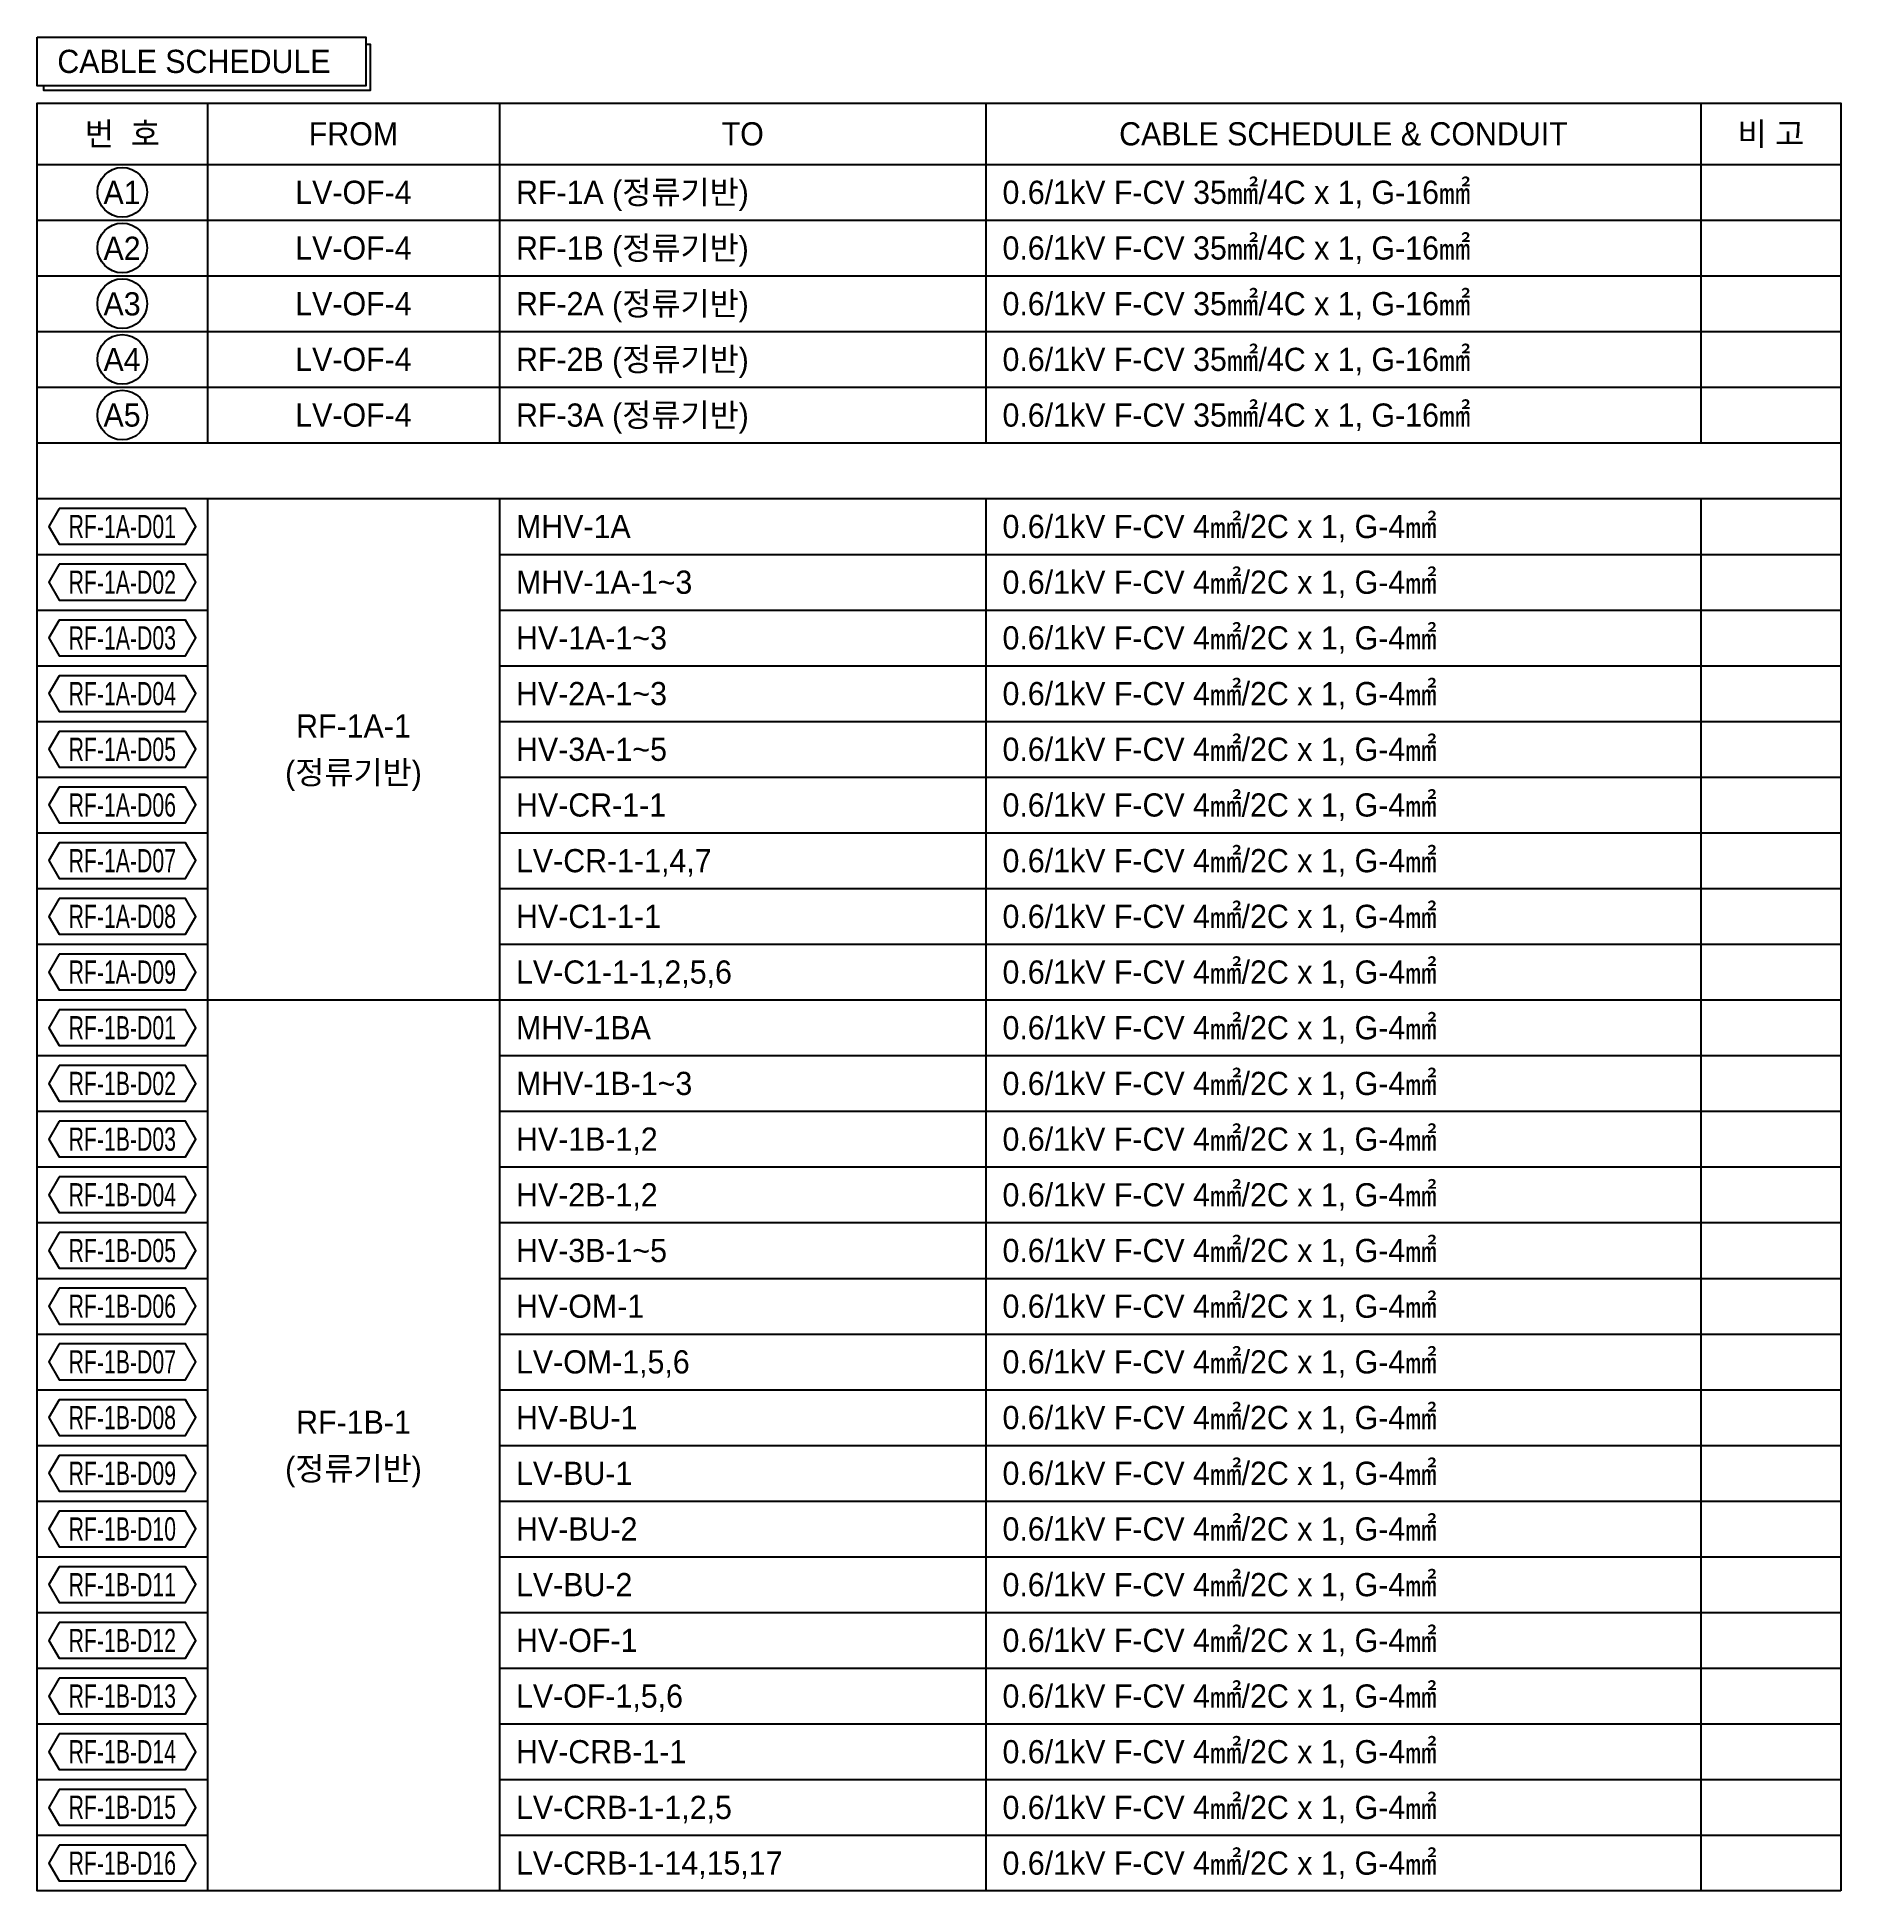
# Model space of a CAD drawing. Header units: millimetres. Extents: x 33052 to 374593, y 4425 to 1197630.
# Drawn here: x 331553 to 360715, y 47563 to 77522 of the extents above; entities that cross this region are included whole.
import ezdxf
from ezdxf.enums import TextEntityAlignment as Align

# ---------------------------------------------------------------- set-up
doc = ezdxf.new("R2010")
doc.units = ezdxf.units.MM
doc.header["$LTSCALE"] = 50
for name, color, linetype in [('-----29 Indicator', 1, 'Continuous'), ('-----29 주기', 1, 'Continuous'), ('-----30 Text', 2, 'Continuous')]:
    doc.layers.add(name, color=color, linetype=linetype)
doc.styles.add('ELEC', font='')
doc.styles.get('ELEC').set_extended_font_data('Dotum')

msp = doc.modelspace()

# ---------------------------------------------------------------- texts
at = {"layer": '-----30 Text', "style": 'ELEC'}
msp.add_text('CABLE SCHEDULE', height=375, dxfattribs=at).set_placement((331881, 76942))

# ---------------------------------------------------------------- linework, layer by layer
at = {"layer": '-----29 Indicator'}
msp.add_lwpolyline([(331553, 77522), (336867, 77522), (336867, 76735), (331553, 76735)], close=True, dxfattribs=at)
msp.add_lwpolyline([(331658, 76735), (331658, 76667), (336942, 76667), (336942, 77402), (336867, 77402)], dxfattribs=at)

msp.set_redraw_order([(e.dxf.handle, doc.entitydb.next_handle()) for e in msp.query("TEXT MTEXT ATTDEF DIMENSION ARC_DIMENSION")])  # texts and dimensions are drawn at this point

# ---------------------------------------------------------------- wipeouts: each hides what was drawn before it
msp.add_wipeout([(360715, 47563), (331554, 47563), (331554, 76454), (360715, 76454)]).dxf.layer = '-----29 Indicator'

# ---------------------------------------------------------------- next in the draw order: linework, layer by layer
at = {"layer": '-----29 Indicator'}
msp.add_lwpolyline([(360715, 47563), (331554, 47563), (331554, 76454), (360715, 76454)], close=True, dxfattribs=at)
for points in [[(334308, 76454), (334308, 70964)], [(339028, 76454), (339028, 70964)], [(346893, 76454), (346893, 70964)], [(358451, 76454), (358451, 70964)], [(331554, 75464), (360715, 75464)], [(331554, 74564), (360715, 74564)], [(331554, 73664), (360715, 73664)], [(331554, 72764), (360715, 72764)], [(331554, 71864), (360715, 71864)], [(331554, 70964), (360715, 70964)], [(331554, 70064), (360715, 70064)], [(334308, 70064), (334308, 47563)], [(339028, 70064), (339028, 47563)], [(346893, 70064), (346893, 47563)], [(358451, 70064), (358451, 47563)], [(331554, 69163), (334308, 69163)], [(339028, 69163), (360715, 69163)], [(331554, 68263), (334308, 68263)], [(339028, 68263), (360715, 68263)], [(331554, 67363), (334308, 67363)], [(339028, 67363), (360715, 67363)], [(331554, 66463), (334308, 66463)], [(339028, 66463), (360715, 66463)], [(331554, 65563), (334308, 65563)], [(339028, 65563), (360715, 65563)], [(331554, 64663), (334308, 64663)], [(339028, 64663), (360715, 64663)], [(331554, 63763), (334308, 63763)], [(339028, 63763), (360715, 63763)], [(331554, 62863), (334308, 62863)], [(339028, 62863), (360715, 62863)], [(331554, 61963), (360715, 61963)], [(331554, 61063), (334308, 61063)], [(339028, 61063), (360715, 61063)], [(331554, 60163), (334308, 60163)], [(339028, 60163), (360715, 60163)], [(331554, 59263), (334308, 59263)], [(339028, 59263), (360715, 59263)], [(331554, 58363), (334308, 58363)], [(339028, 58363), (360715, 58363)], [(331554, 57463), (334308, 57463)], [(339028, 57463), (360715, 57463)], [(331554, 56563), (334308, 56563)], [(339028, 56563), (360715, 56563)], [(331554, 55663), (334308, 55663)], [(339028, 55663), (360715, 55663)], [(331554, 54763), (334308, 54763)], [(339028, 54763), (360715, 54763)], [(331554, 53863), (334308, 53863)], [(339028, 53863), (360715, 53863)], [(331554, 52963), (334308, 52963)], [(339028, 52963), (360715, 52963)], [(331554, 52063), (334308, 52063)], [(339028, 52063), (360715, 52063)], [(331554, 51163), (334308, 51163)], [(339028, 51163), (360715, 51163)], [(331554, 50263), (334308, 50263)], [(339028, 50263), (360715, 50263)], [(331554, 49363), (334308, 49363)], [(339028, 49363), (360715, 49363)], [(331554, 48463), (334308, 48463)], [(339028, 48463), (360715, 48463)]]:
    msp.add_lwpolyline(points, dxfattribs=at)
for centre in [(332931, 75014), (332931, 74114), (332931, 73214), (332931, 72314), (332931, 71414)]:
    msp.add_circle(centre, 402, dxfattribs=at)
at = {"layer": '-----29 주기'}
for points in [[(331908, 69902), (331741, 69614), (331908, 69325), (333954, 69325), (334120, 69614), (333954, 69902)], [(331908, 69002), (331741, 68713), (331908, 68425), (333954, 68425), (334120, 68713), (333954, 69002)], [(331908, 68102), (331741, 67813), (331908, 67525), (333954, 67525), (334120, 67813), (333954, 68102)], [(331908, 67202), (331741, 66913), (331908, 66625), (333954, 66625), (334120, 66913), (333954, 67202)], [(331908, 66302), (331741, 66013), (331908, 65725), (333954, 65725), (334120, 66013), (333954, 66302)], [(331908, 65402), (331741, 65113), (331908, 64825), (333954, 64825), (334120, 65113), (333954, 65402)], [(331908, 64502), (331741, 64213), (331908, 63925), (333954, 63925), (334120, 64213), (333954, 64502)], [(331908, 63602), (331741, 63313), (331908, 63025), (333954, 63025), (334120, 63313), (333954, 63602)], [(331908, 62702), (331741, 62413), (331908, 62125), (333954, 62125), (334120, 62413), (333954, 62702)], [(331908, 61802), (331741, 61513), (331908, 61225), (333954, 61225), (334120, 61513), (333954, 61802)], [(331908, 60902), (331741, 60613), (331908, 60325), (333954, 60325), (334120, 60613), (333954, 60902)], [(331908, 60002), (331741, 59713), (331908, 59425), (333954, 59425), (334120, 59713), (333954, 60002)], [(331908, 59102), (331741, 58814), (331908, 58525), (333954, 58525), (334120, 58814), (333954, 59102)], [(331908, 58202), (331741, 57913), (331908, 57625), (333954, 57625), (334120, 57913), (333954, 58202)], [(331908, 57302), (331741, 57013), (331908, 56725), (333954, 56725), (334120, 57013), (333954, 57302)], [(331908, 56402), (331741, 56113), (331908, 55825), (333954, 55825), (334120, 56113), (333954, 56402)], [(331908, 55502), (331741, 55213), (331908, 54925), (333954, 54925), (334120, 55213), (333954, 55502)], [(331908, 54602), (331741, 54313), (331908, 54025), (333954, 54025), (334120, 54313), (333954, 54602)], [(331908, 53702), (331741, 53413), (331908, 53125), (333954, 53125), (334120, 53413), (333954, 53702)], [(331908, 52802), (331741, 52513), (331908, 52225), (333954, 52225), (334120, 52513), (333954, 52802)], [(331908, 51902), (331741, 51613), (331908, 51325), (333954, 51325), (334120, 51613), (333954, 51902)], [(331908, 51002), (331741, 50713), (331908, 50425), (333954, 50425), (334120, 50713), (333954, 51002)], [(331908, 50102), (331741, 49813), (331908, 49525), (333954, 49525), (334120, 49813), (333954, 50102)], [(331908, 49202), (331741, 48913), (331908, 48625), (333954, 48625), (334120, 48913), (333954, 49202)], [(331908, 48302), (331741, 48013), (331908, 47725), (333954, 47725), (334120, 48013), (333954, 48302)]]:
    msp.add_lwpolyline(points, close=True, dxfattribs=at)

# ---------------------------------------------------------------- next in the draw order: texts
at = {"layer": '-----30 Text', "style": 'ELEC'}
for s, p in [('번  호', (332931, 75959)), ('FROM', (336668, 75959)), ('TO', (342961, 75959)), ('CABLE SCHEDULE & CONDUIT', (352672, 75959)), ('비 고', (359583, 75959)), ('LV-OF-4', (336668, 75014)), ('LV-OF-4', (336668, 74114)), ('LV-OF-4', (336668, 73214)), ('LV-OF-4', (336668, 72314)), ('LV-OF-4', (336668, 71414)), ('RF-1A-1', (336668, 66389)), ('(정류기반)', (336668, 65639)), ('RF-1B-1', (336668, 55138)), ('(정류기반)', (336668, 54388))]:
    msp.add_text(s, height=375, dxfattribs=at).set_placement(p, align=Align.MIDDLE_CENTER)
for s, p in [('A1', (332927, 75012)), ('A2', (332927, 74112)), ('A3', (332927, 73212)), ('A4', (332927, 72312)), ('A5', (332927, 71412))]:
    msp.add_text(s, height=375, dxfattribs=at).set_placement(p, align=Align.MIDDLE)
for s, p in [('RF-1A (정류기반)', (339296, 75014)), ('0.6/1kV F-CV 35㎟/4C x 1, G-16㎟', (347161, 75014)), ('RF-1B (정류기반)', (339296, 74114)), ('0.6/1kV F-CV 35㎟/4C x 1, G-16㎟', (347161, 74114)), ('RF-2A (정류기반)', (339296, 73214)), ('0.6/1kV F-CV 35㎟/4C x 1, G-16㎟', (347161, 73214)), ('RF-2B (정류기반)', (339296, 72314)), ('0.6/1kV F-CV 35㎟/4C x 1, G-16㎟', (347161, 72314)), ('RF-3A (정류기반)', (339296, 71414)), ('0.6/1kV F-CV 35㎟/4C x 1, G-16㎟', (347161, 71414)), ('0.6/1kV F-CV 4㎟/2C x 1, G-4㎟', (347161, 69614)), ('MHV-1A', (339296, 69614)), ('MHV-1A-1~3', (339296, 68713)), ('0.6/1kV F-CV 4㎟/2C x 1, G-4㎟', (347161, 68713)), ('0.6/1kV F-CV 4㎟/2C x 1, G-4㎟', (347161, 67813)), ('HV-1A-1~3', (339296, 67813)), ('0.6/1kV F-CV 4㎟/2C x 1, G-4㎟', (347161, 66913)), ('HV-2A-1~3', (339296, 66913)), ('0.6/1kV F-CV 4㎟/2C x 1, G-4㎟', (347161, 66013)), ('HV-3A-1~5', (339296, 66013)), ('0.6/1kV F-CV 4㎟/2C x 1, G-4㎟', (347161, 65113)), ('HV-CR-1-1', (339296, 65113)), ('0.6/1kV F-CV 4㎟/2C x 1, G-4㎟', (347161, 64213)), ('LV-CR-1-1,4,7', (339296, 64213)), ('0.6/1kV F-CV 4㎟/2C x 1, G-4㎟', (347161, 63313)), ('HV-C1-1-1', (339296, 63313)), ('0.6/1kV F-CV 4㎟/2C x 1, G-4㎟', (347161, 62413)), ('LV-C1-1-1,2,5,6', (339296, 62413)), ('0.6/1kV F-CV 4㎟/2C x 1, G-4㎟', (347161, 61513)), ('MHV-1BA', (339296, 61513)), ('0.6/1kV F-CV 4㎟/2C x 1, G-4㎟', (347161, 60613)), ('MHV-1B-1~3', (339296, 60613)), ('0.6/1kV F-CV 4㎟/2C x 1, G-4㎟', (347161, 59713)), ('HV-1B-1,2', (339296, 59713)), ('0.6/1kV F-CV 4㎟/2C x 1, G-4㎟', (347161, 58813)), ('HV-2B-1,2', (339296, 58813)), ('0.6/1kV F-CV 4㎟/2C x 1, G-4㎟', (347161, 57913)), ('HV-3B-1~5', (339296, 57913)), ('0.6/1kV F-CV 4㎟/2C x 1, G-4㎟', (347161, 57013)), ('HV-OM-1', (339296, 57013)), ('0.6/1kV F-CV 4㎟/2C x 1, G-4㎟', (347161, 56113)), ('LV-OM-1,5,6', (339296, 56113)), ('0.6/1kV F-CV 4㎟/2C x 1, G-4㎟', (347161, 55213)), ('HV-BU-1', (339296, 55213)), ('0.6/1kV F-CV 4㎟/2C x 1, G-4㎟', (347161, 54313)), ('LV-BU-1', (339296, 54313)), ('0.6/1kV F-CV 4㎟/2C x 1, G-4㎟', (347161, 53413)), ('HV-BU-2', (339296, 53413)), ('0.6/1kV F-CV 4㎟/2C x 1, G-4㎟', (347161, 52513)), ('LV-BU-2', (339296, 52513)), ('0.6/1kV F-CV 4㎟/2C x 1, G-4㎟', (347161, 51613)), ('HV-OF-1', (339296, 51613)), ('0.6/1kV F-CV 4㎟/2C x 1, G-4㎟', (347161, 50713)), ('LV-OF-1,5,6', (339296, 50713)), ('0.6/1kV F-CV 4㎟/2C x 1, G-4㎟', (347161, 49813)), ('HV-CRB-1-1', (339296, 49813)), ('0.6/1kV F-CV 4㎟/2C x 1, G-4㎟', (347161, 48913)), ('LV-CRB-1-1,2,5', (339296, 48913)), ('0.6/1kV F-CV 4㎟/2C x 1, G-4㎟', (347161, 48013)), ('LV-CRB-1-14,15,17', (339296, 48013))]:
    msp.add_text(s, height=375, dxfattribs=at).set_placement(p, align=Align.MIDDLE_LEFT)
at = {"layer": '-----30 Text', "linetype": 'Continuous', "style": 'ELEC', "width": 0.7}
for s, p in [('RF-1A-D01', (332931, 69614)), ('RF-1A-D02', (332931, 68713)), ('RF-1A-D03', (332931, 67813)), ('RF-1A-D04', (332931, 66913)), ('RF-1A-D05', (332931, 66013)), ('RF-1A-D06', (332931, 65113)), ('RF-1A-D07', (332931, 64213)), ('RF-1A-D08', (332931, 63313)), ('RF-1A-D09', (332931, 62413)), ('RF-1B-D01', (332931, 61513)), ('RF-1B-D02', (332931, 60613)), ('RF-1B-D03', (332931, 59713)), ('RF-1B-D04', (332931, 58814)), ('RF-1B-D05', (332931, 57913)), ('RF-1B-D06', (332931, 57013)), ('RF-1B-D07', (332931, 56113)), ('RF-1B-D08', (332931, 55213)), ('RF-1B-D09', (332931, 54313)), ('RF-1B-D10', (332931, 53413)), ('RF-1B-D11', (332931, 52513)), ('RF-1B-D12', (332931, 51613)), ('RF-1B-D13', (332931, 50713)), ('RF-1B-D14', (332931, 49813)), ('RF-1B-D15', (332931, 48913)), ('RF-1B-D16', (332931, 48013))]:
    msp.add_text(s, height=375, dxfattribs=at).set_placement(p, align=Align.MIDDLE)

doc.saveas('drawing.dxf')
